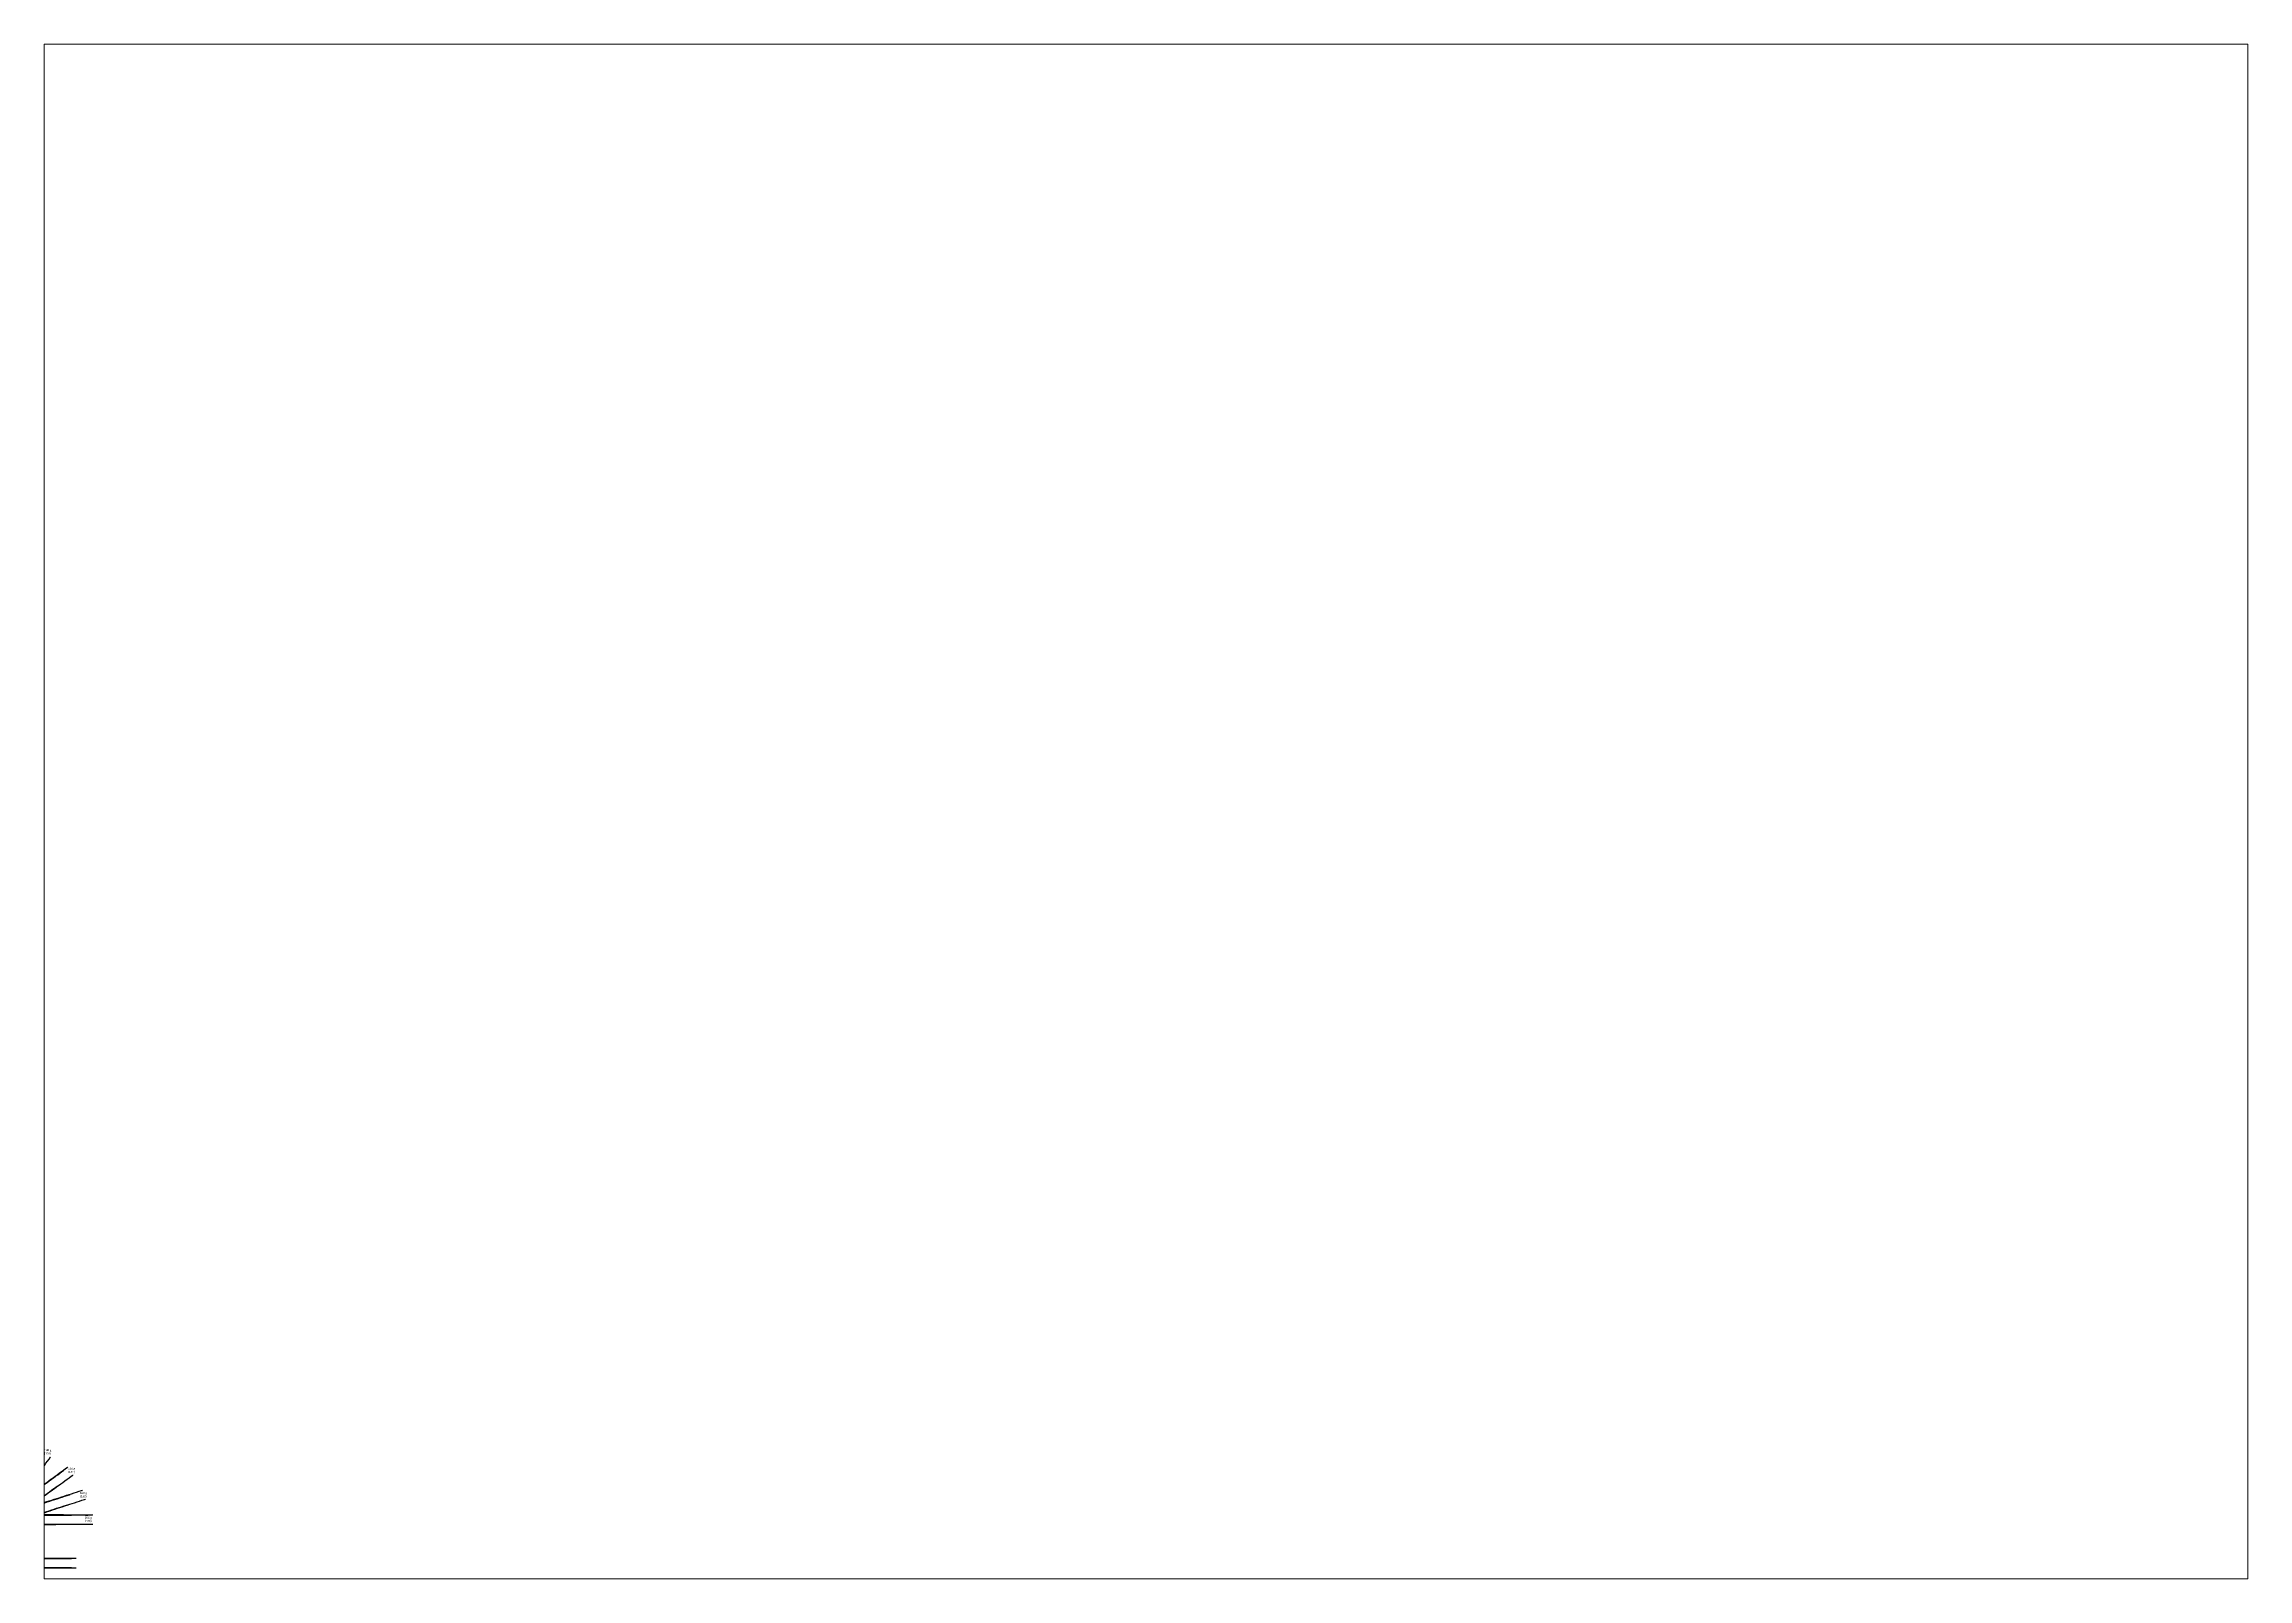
# Paper-space layout 'Layout1' of a CAD drawing. Header units: millimetres. Extents: x 29 to 259, y 20 to 180.
# The model-space entities are those that its viewports show. They can reach past a viewport. Long polylines and large blocks are cut down to what shows.
import ezdxf
from ezdxf import colors
from ezdxf.entities.mleader import LeaderData, LeaderLine
from ezdxf.math import Vec2, Vec3

# ---------------------------------------------------------------- set-up
doc = ezdxf.new("R2010")
doc.units = ezdxf.units.MM
doc.linetypes.add('DASHEDX2', pattern=[1.5, 1, -0.5])
doc.layers.add('Tekst', color=4, linetype='Continuous')
doc.styles.add('BT standard', font='sanss___.ttf')
doc.styles.add('Legend', font='CALIBRI.TTF')
doc.styles.get("Standard").update_dxf_attribs({"font": 'romans'})
doc.dimstyles.new('ISO-25', dxfattribs={"dimtxt": 2.5, "dimasz": 2.5, "dimexe": 1.25, "dimexo": 0.625, "dimtad": 1, "dimtxsty": 'Standard', "dimcen": 2.5, "dimadec": 0, "dimazin": 0, "dimtfac": 1, "dimtmove": 0, "dimatfit": 3, "dimfxl": 1, "dimarcsym": 0})

# ---------------------------------------------------------------- blocks, each defined once
blk = doc.blocks.new('*U2930')
at = {"color": 1, "linetype": 'Continuous', "lineweight": 0, "ltscale": 1.524}
blk.add_lwpolyline([(0, 0.925), (-4.8, 0.925), (-4.8, -0.925), (0, -0.925), (0, 0.925), (0, 0.925)], close=True, dxfattribs=at)
at = {"color": 2, "linetype": 'Continuous', "ltscale": 1.524, "flags": 128}
for points in [[(-4.043, 0.736148), (-4.043, 0.842852), (-3.94696, 0.875), (-3.45304, 0.875), (-3.357, 0.842852), (-3.357, 0.736148), (-3.45304, 0.704), (-3.94696, 0.704)], [(-4.043, -0.842852), (-4.043, -0.736148), (-3.94696, -0.704), (-3.45304, -0.704), (-3.357, -0.736148), (-3.357, -0.842852), (-3.45304, -0.875), (-3.94696, -0.875)]]:
    blk.add_lwpolyline(points, close=True, dxfattribs=at)
blk = doc.blocks.new('*U2929')
at = {"color": 2, "linetype": 'Continuous', "ltscale": 1.524, "flags": 128}
for points in [[(-0.343, 0.736148), (-0.343, 0.842852), (-0.24696, 0.875), (0.24696, 0.875), (0.343, 0.842852), (0.343, 0.736148), (0.24696, 0.704), (-0.24696, 0.704)], [(-0.343, -0.842852), (-0.343, -0.736148), (-0.24696, -0.704), (0.24696, -0.704), (0.343, -0.736148), (0.343, -0.842852), (0.24696, -0.875), (-0.24696, -0.875)]]:
    blk.add_lwpolyline(points, close=True, dxfattribs=at)
at = {"rotation": 180}
blk.add_blockref('*U2930', (-0.95, 0), dxfattribs=at)
blk = doc.blocks.new('*U2931')
at = {"color": 2, "lineweight": 0}
blk.add_circle((0, 0), 0.0127, dxfattribs=at)
blk = doc.blocks.new('*U2932')
at = {"color": 2, "lineweight": 0}
blk.add_circle((0, 0), 0.0127, dxfattribs=at)
blk = doc.blocks.new('*U2933')
at = {"color": 1, "lineweight": 0}
blk.add_circle((0, 0), 0.0127, dxfattribs=at)
blk = doc.blocks.new('*U2934')
at = {"color": 1, "lineweight": 0}
blk.add_circle((0, 0), 0.0127, dxfattribs=at)
blk = doc.blocks.new('*U2935')
at = {"color": 2, "lineweight": 0}
blk.add_circle((0, 0), 0.0127, dxfattribs=at)
blk = doc.blocks.new('*U2936')
at = {"color": 2, "lineweight": 0}
blk.add_circle((0, 0), 0.0127, dxfattribs=at)
blk = doc.blocks.new('*U2937')
at = {"color": 1, "lineweight": 0}
blk.add_circle((0, 0), 0.0127, dxfattribs=at)
blk = doc.blocks.new('*U2938')
at = {"color": 1, "lineweight": 0}
blk.add_circle((0, 0), 0.0127, dxfattribs=at)
blk = doc.blocks.new('*U2939')
at = {"color": 2, "lineweight": 0}
blk.add_circle((0, 0), 0.0127, dxfattribs=at)
blk = doc.blocks.new('*U2940')
at = {"color": 2, "lineweight": 0}
blk.add_circle((0, 0), 0.0127, dxfattribs=at)
blk = doc.blocks.new('*U2941')
at = {"color": 1, "lineweight": 0}
blk.add_circle((0, 0), 0.0127, dxfattribs=at)
blk = doc.blocks.new('*U2942')
at = {"color": 1, "lineweight": 0}
blk.add_circle((0, 0), 0.0127, dxfattribs=at)
blk = doc.blocks.new('*U2943')
at = {"color": 2, "lineweight": 0}
blk.add_circle((0, 0), 0.0127, dxfattribs=at)
blk = doc.blocks.new('*U2944')
at = {"color": 2, "lineweight": 0}
blk.add_circle((0, 0), 0.0127, dxfattribs=at)
blk = doc.blocks.new('*U2945')
at = {"color": 2, "lineweight": 0}
blk.add_circle((0, 0), 0.0127, dxfattribs=at)
blk = doc.blocks.new('*U2946')
at = {"color": 1, "lineweight": 0}
blk.add_circle((0, 0), 0.0127, dxfattribs=at)
blk = doc.blocks.new('*U2947')
at = {"color": 1, "lineweight": 0}
blk.add_circle((0, 0), 0.0127, dxfattribs=at)
blk = doc.blocks.new('*U2948')
at = {"color": 2, "lineweight": 0}
blk.add_circle((0, 0), 0.0127, dxfattribs=at)
blk = doc.blocks.new('*U2949')
at = {"color": 2, "lineweight": 0}
blk.add_circle((0, 0), 0.0127, dxfattribs=at)
blk = doc.blocks.new('*U2950')
at = {"color": 1, "lineweight": 0}
blk.add_circle((0, 0), 0.0127, dxfattribs=at)
blk = doc.blocks.new('*U2951')
at = {"color": 1, "lineweight": 0}
blk.add_circle((0, 0), 0.0127, dxfattribs=at)
blk = doc.blocks.new('*U2952')
at = {"color": 2, "lineweight": 0}
blk.add_circle((0, 0), 0.0127, dxfattribs=at)
blk = doc.blocks.new('*U2953')
at = {"color": 2, "lineweight": 0}
blk.add_circle((0, 0), 0.0127, dxfattribs=at)
blk = doc.blocks.new('*U2954')
at = {"color": 2, "lineweight": 0}
blk.add_circle((0, 0), 0.0127, dxfattribs=at)
blk = doc.blocks.new('*U2955')
at = {"color": 2, "lineweight": 0}
blk.add_circle((0, 0), 0.0127, dxfattribs=at)
blk = doc.blocks.new('*U2956')
at = {"color": 1, "lineweight": 0}
blk.add_circle((0, 0), 0.0127, dxfattribs=at)
blk = doc.blocks.new('*U2957')
at = {"color": 1, "lineweight": 0}
blk.add_circle((0, 0), 0.0127, dxfattribs=at)
blk = doc.blocks.new('*U2958')
at = {"color": 2, "lineweight": 0}
blk.add_circle((0, 0), 0.0127, dxfattribs=at)
blk = doc.blocks.new('*U2959')
at = {"color": 2, "lineweight": 0}
blk.add_circle((0, 0), 0.0127, dxfattribs=at)
blk = doc.blocks.new('*U2960')
at = {"color": 1, "lineweight": 0}
blk.add_circle((0, 0), 0.0127, dxfattribs=at)
blk = doc.blocks.new('*U2961')
at = {"color": 1, "lineweight": 0}
blk.add_circle((0, 0), 0.0127, dxfattribs=at)
blk = doc.blocks.new('*U2962')
at = {"color": 2, "lineweight": 0}
blk.add_circle((0, 0), 0.0127, dxfattribs=at)
blk = doc.blocks.new('*U2963')
at = {"color": 2, "lineweight": 0}
blk.add_circle((0, 0), 0.0127, dxfattribs=at)
blk = doc.blocks.new('*U2964')
at = {"color": 1, "lineweight": 0}
blk.add_circle((0, 0), 0.0127, dxfattribs=at)
blk = doc.blocks.new('*U2965')
at = {"color": 1, "lineweight": 0}
blk.add_circle((0, 0), 0.0127, dxfattribs=at)
blk = doc.blocks.new('*U2966')
at = {"color": 2, "lineweight": 0}
blk.add_circle((0, 0), 0.0127, dxfattribs=at)
blk = doc.blocks.new('*U2967')
at = {"color": 2, "lineweight": 0}
blk.add_circle((0, 0), 0.0127, dxfattribs=at)
blk = doc.blocks.new('*U2968')
at = {"color": 2, "lineweight": 0}
blk.add_circle((0, 0), 0.0127, dxfattribs=at)
blk = doc.blocks.new('*U2969')
at = {"color": 2, "lineweight": 0}
blk.add_circle((0, 0), 0.0127, dxfattribs=at)
blk = doc.blocks.new('*U2970')
at = {"color": 1, "lineweight": 0}
blk.add_circle((0, 0), 0.0127, dxfattribs=at)
blk = doc.blocks.new('*U2971')
at = {"color": 1, "lineweight": 0}
blk.add_circle((0, 0), 0.0127, dxfattribs=at)
blk = doc.blocks.new('*D2292')
at = {"color": 0, "lineweight": -2, "transparency": 16777216}
for p, q in [((-3.92, 0.55), (-3.92, -0.09)), ((-3.72, 0.01), (-1.37, 0.01)), ((-1.17, 0.6), (-1.17, -0.09))]:
    blk.add_line(p, q, dxfattribs=at)
at = {"color": 0, "transparency": 16777216}
for points in [[(-3.72, 0.05), (-3.72, -0.02), (-3.92, 0.01)], [(-1.37, 0.05), (-1.37, -0.02), (-1.17, 0.01)]]:
    blk.add_solid(points, dxfattribs=at)
at = {"layer": 'Defpoints', "color": 0, "transparency": 16777216}
for p in [(-3.92, 0.75), (-1.17, 0.8), (-1.17, 0.01)]:
    blk.add_point(p, dxfattribs=at)
at = {"color": 0, "transparency": 16777216, "insert": (-2.55, 0.26), "char_height": 0.25, "attachment_point": 5}
blk.add_mtext('2,75', dxfattribs=at)
blk = doc.blocks.new('*D2288')
at = {"color": 0, "lineweight": -2, "transparency": 16777216}
for p, q in [((-4.87, 0.55), (-4.87, -0.83)), ((-0.07, 0.55), (-0.07, -0.83)), ((-4.67, -0.73), (-0.27, -0.73))]:
    blk.add_line(p, q, dxfattribs=at)
at = {"color": 0, "transparency": 16777216}
for points in [[(-4.67, -0.69), (-4.67, -0.76), (-4.87, -0.73)], [(-0.27, -0.69), (-0.27, -0.76), (-0.07, -0.73)]]:
    blk.add_solid(points, dxfattribs=at)
at = {"layer": 'Defpoints', "color": 0, "transparency": 16777216}
for p in [(-4.87, 0.75), (-0.07, 0.75), (-0.07, -0.73)]:
    blk.add_point(p, dxfattribs=at)
at = {"color": 0, "transparency": 16777216, "insert": (-2.47, -0.48), "char_height": 0.25, "attachment_point": 5}
blk.add_mtext('4,8', dxfattribs=at)
blk = doc.blocks.new('*D2289')
at = {"color": 0, "lineweight": -2, "transparency": 16777216}
for p, q in [((-4.87, 0.21), (-4.87, 0.11)), ((-4.67, 0.01), (-4.12, 0.01)), ((-3.92, 0.6), (-3.92, -0.09))]:
    blk.add_line(p, q, dxfattribs=at)
at = {"color": 0, "transparency": 16777216}
for points in [[(-4.67, 0.05), (-4.67, -0.02), (-4.87, 0.01)], [(-4.12, 0.05), (-4.12, -0.02), (-3.92, 0.01)]]:
    blk.add_solid(points, dxfattribs=at)
at = {"layer": 'Defpoints', "color": 0, "transparency": 16777216}
for p in [(-4.87, 0.01), (-3.92, 0.8), (-3.92, 0.01)]:
    blk.add_point(p, dxfattribs=at)
at = {"color": 0, "transparency": 16777216, "insert": (-4.4, 0.26), "char_height": 0.25, "attachment_point": 5}
blk.add_mtext('0,95', dxfattribs=at)
blk = doc.blocks.new('*D2290')
at = {"color": 0, "lineweight": -2, "transparency": 16777216}
for p, q in [((-5.07, 2.6), (-5.52, 2.6)), ((-5.07, 0.75), (-5.52, 0.75)), ((-5.42, 2.4), (-5.42, 0.95))]:
    blk.add_line(p, q, dxfattribs=at)
at = {"color": 0, "transparency": 16777216}
for points in [[(-5.45, 2.4), (-5.38, 2.4), (-5.42, 2.6)], [(-5.45, 0.95), (-5.38, 0.95), (-5.42, 0.75)]]:
    blk.add_solid(points, dxfattribs=at)
at = {"layer": 'Defpoints', "color": 0, "transparency": 16777216}
for p in [(-5.42, 0.75), (-4.87, 2.6), (-4.87, 0.75)]:
    blk.add_point(p, dxfattribs=at)
at = {"color": 0, "transparency": 16777216, "insert": (-5.67, 1.68), "char_height": 0.25, "attachment_point": 5, "rotation": 90}
blk.add_mtext('1,85', dxfattribs=at)
blk = doc.blocks.new('*D2291')
at = {"color": 0, "lineweight": -2, "transparency": 16777216}
for p, q in [((-1.17, 0.21), (-1.17, 0.11)), ((-0.97, 0.01), (-0.27, 0.01)), ((-0.07, 0.65), (-0.07, -0.09))]:
    blk.add_line(p, q, dxfattribs=at)
at = {"color": 0, "transparency": 16777216}
for points in [[(-0.97, 0.05), (-0.97, -0.02), (-1.17, 0.01)], [(-0.27, 0.05), (-0.27, -0.02), (-0.07, 0.01)]]:
    blk.add_solid(points, dxfattribs=at)
at = {"layer": 'Defpoints', "color": 0, "transparency": 16777216}
for p in [(-1.17, 0.01), (-0.07, 0.85), (-0.07, 0.01)]:
    blk.add_point(p, dxfattribs=at)
at = {"color": 0, "transparency": 16777216, "insert": (-0.62, 0.26), "char_height": 0.25, "attachment_point": 5}
blk.add_mtext('1,1', dxfattribs=at)
blk = doc.blocks.new('bil')
at = {"color": 0}
for p, q in [((-2.741, 4.517), (-3.503, 4.085)), ((-2.698, 4.499), (-3.406, 4.061)), ((-2.69, 4.432), (-3.063, 4.201)), ((-2.731, 4.528), (-2.731, 4.518)), ((-2.698, 4.541), (-2.72, 4.541)), ((-2.622, 4.568), (-2.698, 4.541)), ((-2.672, 4.531), (-2.698, 4.541)), ((-2.611, 4.552), (-2.672, 4.531)), ((-2.223, 4.036), (-2.11, 4.51)), ((-2.149, 3.929), (-2.016, 4.554)), ((-2.037, 4.042), (-1.966, 4.5)), ((-1.436, 4.51), (-1.935, 4.525)), ((-1.3, 4.452), (-0.981, 4.144)), ((-1.215, 4.499), (-0.727, 4.116)), ((-0.913, 4.491), (-1.206, 4.52)), ((-0.913, 4.491), (-0.929, 4.534)), ((-4.372, 3.475), (-4.85, 3.492)), ((-4.324, 3.57), (-4.835, 3.577)), ((-4.807, 3.648), (-4.759, 3.763)), ((-4.751, 3.626), (-4.807, 3.648)), ((-4.759, 3.763), (-4.735, 3.793)), ((-4.711, 3.779), (-4.751, 3.626)), ((-4.751, 3.626), (-4.286, 3.62)), ((-4.735, 3.793), (-4.711, 3.779)), ((-4.642, 3.286), (-4.675, 3.318)), ((-4.675, 3.318), (-4.51, 3.291)), ((-4.612, 3.278), (-4.642, 3.286)), ((-4.536, 3.272), (-4.612, 3.278)), ((-4.397, 3.267), (-4.536, 3.272)), ((-3.84, 3.712), (-4.092, 3.712)), ((-3.556, 3.553), (-3.594, 3.609)), ((-3.415, 3.63), (-3.585, 3.628)), ((-3.399, 4.172), (-3.565, 4.097)), ((-3.462, 4.045), (-3.565, 4.097)), ((-3.409, 3.549), (-3.546, 3.548)), ((-3.473, 4.07), (-3.544, 4.107)), ((-3.362, 3.252), (-3.525, 3.24)), ((-3.373, 3.339), (-3.483, 3.339)), ((-2.266, 3.884), (-3.428, 3.842)), ((-2.793, 3.64), (-3.415, 3.63)), ((-2.793, 3.56), (-3.409, 3.549)), ((-3.296, 4.203), (-3.399, 4.172)), ((-3.373, 3.339), (-2.827, 3.343)), ((-3.373, 3.339), (-3.362, 3.252)), ((-1.181, 3.263), (-3.362, 3.252)), ((-3.278, 4.036), (-3.224, 4.09)), ((-2.929, 3.979), (-3.239, 3.97)), ((-3.063, 4.201), (-3.224, 4.09)), ((-3.127, 4.122), (-3.224, 4.09)), ((-3.2, 3.998), (-3.105, 3.993)), ((-3.082, 4.115), (-3.127, 4.122)), ((-3.105, 3.993), (-3.064, 4.008)), ((-3.086, 4.101), (-3.064, 4.173)), ((-3.064, 4.008), (-3.086, 4.101)), ((-3.065, 4.17), (-3.063, 4.201)), ((-2.017, 4.042), (-3.064, 4.008)), ((-1.022, 4.04), (-2.929, 3.979)), ((-1.298, 3.348), (-2.827, 3.343)), ((-1.279, 3.669), (-2.793, 3.64)), ((-1.466, 3.584), (-2.793, 3.56)), ((-2.226, 3.943), (-2.373, 3.937)), ((-2.229, 3.861), (-2.362, 3.855)), ((-0.132, 3.946), (-2.266, 3.884)), ((-1.147, 4.067), (-2.017, 4.042)), ((-1.466, 3.584), (-0.972, 3.593)), ((-0.039, 3.68), (-1.279, 3.669)), ((-1.057, 3.981), (-1.205, 3.976)), ((-1.062, 3.9), (-1.195, 3.895)), ((-1.147, 4.067), (-1.127, 4.284)), ((-0.926, 3.582), (-0.968, 3.592)), ((-0.926, 3.582), (-0.486, 3.59)), ((-0.859, 3.986), (-0.875, 3.854)), ((-0.824, 4.058), (-0.824, 3.967)), ((-0.666, 4.07), (-0.812, 4.07)), ((-0.812, 3.954), (-0.666, 3.954)), ((-0.215, 4.096), (-0.667, 4.096)), ((-0.654, 3.967), (-0.654, 4.058)), ((-0.317, 3.289), (-0.205, 3.289)), ((-0.047, 4.026), (-0.159, 4.026)), ((-0.129, 3.816), (-0.129, 3.907)), ((-0.011, 3.816), (-0.129, 3.816)), ((-0.08, 3.913), (-0.08, 4.026)), ((-0.023, 3.913), (-0.08, 3.913)), ((-0.026, 3.941), (-0.06, 4.079)), ((0.004, 3.691), (-0.039, 3.68)), ((0.004, 3.691), (-0.026, 3.941)), ((0.04, 3.666), (0.004, 3.691)), ((0.052, 3.554), (0.064, 3.601))]:
    blk.add_line(p, q, dxfattribs=at)
for p, q in [((-4.874, 2.601), (-4.874, 0.751)), ((-4.267, 2.501), (-4.267, 2.43)), ((-4.267, 0.851), (-4.267, 0.922)), ((-3.631, 2.551), (-4.217, 2.551)), ((-4.217, 2.38), (-3.631, 2.38)), ((-4.217, 0.972), (-3.631, 0.972)), ((-3.631, 0.801), (-4.217, 0.801)), ((-3.924, 2.38), (-3.924, 0.972)), ((-3.581, 2.43), (-3.581, 2.501)), ((-3.581, 0.922), (-3.581, 0.851)), ((-1.517, 2.501), (-1.517, 2.43)), ((-1.517, 0.851), (-1.517, 0.922)), ((-0.881, 2.551), (-1.467, 2.551)), ((-1.467, 2.38), (-0.881, 2.38)), ((-1.467, 0.972), (-0.881, 0.972)), ((-0.881, 0.801), (-1.467, 0.801)), ((-1.174, 2.38), (-1.174, 0.972)), ((-0.831, 2.43), (-0.831, 2.501)), ((-0.831, 0.922), (-0.831, 0.851)), ((-0.074, 2.601), (-0.074, 0.751))]:
    blk.add_line(p, q)
blk.add_lwpolyline([(-4.874, 2.601), (-0.074, 2.601), (-0.074, 0.751), (-4.874, 0.751)], close=True)
at = {"color": 0, "lineweight": 0}
for centre, radius in [((-3.976, 3.308), 0.327), ((-3.976, 3.308), 0.19), ((-3.976, 3.308), 0.169), ((-3.975, 3.308), 0.06), ((-0.705, 3.308), 0.19), ((-0.705, 3.308), 0.169), ((-0.705, 3.308), 0.06)]:
    blk.add_circle(centre, radius, dxfattribs=at)
at = {"color": 0}
for centre, radius, start, end in [((0.112, -0.48), 5.693, 119.98236, 127.43228), ((-2.731, 4.481), 0.0378, 28.64529, 105.40898), ((-2.385, 3.779), 0.758, 93.29487, 117.32055), ((-2.719, 4.528), 0.0121, 92.28884, 179.96058), ((-2.69, 4.518), 0.0212, 246.3842, 35.88472), ((-2.443, 4.048), 0.457, 95.21052, 122.72357), ((-2.618, 4.557), 0.0121, 95.7406, 109.48858), ((-1.919, -2.404), 7.009, 81.10645, 95.7406), ((-2.607, 4.541), 0.0121, 96.10475, 109.48858), ((-1.97, -1.415), 6.002, 89.57725, 96.10475), ((-2.079, 0.798), 3.727, 90.67095, 96.25133), ((-1.87, -3.244), 7.799, 86.74805, 94.10643), ((-2.122, 4.513), 0.0121, 346.68433, 90.67095), ((-1.936, 4.495), 0.0303, 88.50069, 171.79363), ((-1.933, -4.962), 9.549, 83.96529, 89.9565), ((-1.439, 4.315), 0.195, 44.63673, 89.18803), ((-1.436, 4.313), 0.23, 52.8183, 88.09343), ((-3.187, 1.995), 3.134, 43.82212, 52.91887), ((-1.207, 4.508), 0.0121, 84.35607, 231.92912), ((-2.116, 1.552), 3.176, 53.22708, 67.74265), ((-0.756, 4.562), 0.0898, 207.91984, 244.78865), ((-2.094, 1.274), 3.46, 56.11005, 67.93518), ((-4.759, 3.563), 0.116, 153.20716, 217.82016), ((-4.827, 3.726), 0.149, 252.08475, 266.93298), ((-4.735, 3.463), 0.198, 111.47406, 130.01263), ((-4.616, 3.553), 0.243, 194.63859, 255.83469), ((-4.671, 3.774), 0.0673, 114.37747, 163.20698), ((-2.87, -1.493), 5.633, 97.09134, 108.94691), ((-2.585, -16.851), 20.71, 92.33213, 95.76623), ((-2.527, -4.335), 8.42, 96.86625, 104.53683), ((-3.946, 3.318), 0.454, 133.27739, 186.44456), ((-4.086, 3.448), 0.264, 91.3292, 130.35037), ((-4.04, 3.236), 0.516, 0.4732, 67.19258), ((-3.584, 3.616), 0.0121, 90.8611, 214.33414), ((-3.546, 3.56), 0.0121, 214.33414, 270.57927), ((-3.4, 4.352), 0.291, 255.55408, 268.82722), ((-3.444, 4.088), 0.0468, 246.94311, 324.21968), ((-2.682, 3.731), 0.735, 155.0138, 182.55688), ((-1.856, 3.704), 1.56, 180.22024, 193.51657), ((-3.249, 4.008), 0.0396, 135.96285, 284.18073), ((-3.195, 4.048), 0.0505, 125.11475, 263.74809), ((-2.355, 3.898), 0.0433, 115.09335, 259.60651), ((-2.243, 3.902), 0.0439, 288.47758, 68.09691), ((-0.795, 3.616), 1.389, 166.94596, 191.22434), ((-1.292, 3.411), 0.0634, 264.65567, 339.60921), ((-0.51, 3.007), 0.817, 125.63925, 152.18324), ((-1.187, 3.937), 0.0433, 115.09335, 259.60651), ((-0.713, 3.151), 0.481, 116.25712, 166.48747), ((-1.068, 3.941), 0.0413, 278.91376, 74.40852), ((-0.705, 3.308), 0.327, 122.8221, 59.21056), ((-1.023, 4.1), 0.0605, 271.64235, 45.99442), ((-1.159, 3.902), 0.289, 306.77942, 350.32056), ((-0.972, 3.581), 0.0121, 71.20257, 90.9927), ((-1.09, 4.002), 0.232, 355.85326, 44.7295), ((-0.812, 4.058), 0.0121, 90, 180), ((-0.812, 3.967), 0.0121, 180, 270), ((-0.667, 4.193), 0.0968, 231.92912, 270), ((-0.666, 4.058), 0.0121, 0, 90), ((-0.666, 3.967), 0.0121, 270, 0), ((-0.577, 3.341), 0.266, 348.89441, 69.9142), ((-0.383, 3.905), 0.254, 0.48714, 48.51949), ((-0.222, 3.532), 0.244, 274.14818, 348.54218), ((-0.093, 4.243), 0.121, 233.59408, 258.06781), ((-0.122, 4.061), 0.0643, 15.84862, 86.4255), ((-0.034, 3.554), 0.0862, 305.90528, 0.35444), ((0.006, 3.616), 0.0605, 345.39937, 55.8037)]:
    blk.add_arc(centre, radius, start, end, dxfattribs=at)
for centre, start, end in [((-4.217, 2.501), 90, 180), ((-4.217, 2.43), 180, 270), ((-4.217, 0.922), 90, 180), ((-4.217, 0.851), 180, 270), ((-3.631, 2.501), 0, 90), ((-3.631, 2.43), 270, 360), ((-3.631, 0.922), 0, 90), ((-3.631, 0.851), 270, 0), ((-1.467, 2.501), 90, 180), ((-1.467, 2.43), 180, 270), ((-1.467, 0.922), 90, 180), ((-1.467, 0.851), 180, 270), ((-0.881, 2.501), 0, 90), ((-0.881, 2.43), 270, 360), ((-0.881, 0.922), 0, 90), ((-0.881, 0.851), 270, 0)]:
    blk.add_arc(centre, 0.05, start, end)
dim = blk.add_linear_dim(base=(-5.418, 0.751), p1=(-4.874, 2.601), p2=(-4.874, 0.751), angle=270, dimstyle='ISO-25', override={"dimtxt": 0.25, "dimasz": 0.2, "dimexe": 0.1, "dimexo": 0.2, "dimgap": 0.1})
dim.commit()
dim.dimension.update_dxf_attribs({"geometry": '*D2290', "text_midpoint": (-5.667, 1.676)})
dim = blk.add_linear_dim(base=(-3.924, 0.012), p1=(-4.874, 0.012), p2=(-3.924, 0.801), dimstyle='ISO-25', override={"dimtxt": 0.25, "dimasz": 0.2, "dimexe": 0.1, "dimexo": 0.2, "dimgap": 0.1})
dim.commit()
dim.dimension.update_dxf_attribs({"geometry": '*D2289', "text_midpoint": (-4.399, 0.012), "dimtype": 160})
for base, p1, p2, picture, middle in [((-0.074, -0.726), (-4.874, 0.751), (-0.074, 0.751), '*D2288', (-2.474, -0.477)), ((-1.174, 0.012), (-3.924, 0.751), (-1.174, 0.801), '*D2292', (-2.549, 0.261)), ((-0.074, 0.012), (-1.174, 0.012), (-0.074, 0.851), '*D2291', (-0.624, 0.261))]:
    dim = blk.add_linear_dim(base=base, p1=p1, p2=p2, dimstyle='ISO-25', override={"dimtxt": 0.25, "dimasz": 0.2, "dimexe": 0.1, "dimexo": 0.2, "dimgap": 0.1})
    dim.commit()
    dim.dimension.update_dxf_attribs({"geometry": picture, "text_midpoint": middle})
blk = doc.blocks.new('signatur')
at = {"color": 1, "linetype": 'Continuous', "ltscale": 1.524, "flags": 128}
for points in [[(875.57, 75.73), (875.57, 76.11), (875.58, 76.62), (875.58, 77.13), (875.58, 77.64), (875.58, 78.15), (875.58, 78.66), (875.58, 79.17), (875.58, 79.68), (875.59, 79.72)], [(878.26, 75.73), (878.24, 76.15), (878.23, 76.66), (878.21, 77.17), (878.2, 77.67), (878.19, 78.18), (878.17, 78.68), (878.16, 79.19), (878.16, 79.7), (878.16, 79.72)]]:
    blk.add_lwpolyline(points, dxfattribs=at)
at = {"color": 2, "linetype": 'DASHEDX2', "ltscale": 1.524, "flags": 128}
for points in [[(875.77, 75.73), (875.77, 75.73), (875.77, 76.24), (875.77, 76.75), (875.77, 77.26), (875.77, 77.77), (875.77, 78.28), (875.77, 78.78), (875.77, 79.29), (875.77, 79.72)], [(877.97, 75.73), (877.97, 75.73), (877.97, 76.24), (877.97, 76.75), (877.97, 77.26), (877.97, 77.77), (877.97, 78.28), (877.97, 78.78), (877.97, 79.29), (877.97, 79.72)]]:
    blk.add_lwpolyline(points, dxfattribs=at)
at = {"layer": 'Tekst', "insert": (876.39, 80.96), "char_height": 0.4, "attachment_point": 1, "style": 'Legend'}
blk.add_mtext_dynamic_manual_height_columns('100 g \\P(90)', width=2.4215, gutter_width=12.5, heights=[0], dxfattribs=at)
ml = blk.add_multileader_mtext('Standard')
ml.set_content('', color=256)
ml.set_leader_properties(lineweight=9)
ml.build(insert=Vec2(0, 0))
ml.multileader.update_dxf_attribs({"text_right_attachment_type": 6, "dogleg_length": 0.1, "arrow_head_size": 0.4})
ctx = ml.context
ctx.base_point, ctx.char_height, ctx.arrow_head_size, ctx.landing_gap_size, ctx.plane_origin = Vec3(874.05, 79.09), 0.6, 0.4, 0.09, Vec3(875.58, 78.79)
ctx.right_attachment, ctx.text_align_type = 6, 2
notes = []
notes.append((ctx, [(0, (1, 1, 0), (874.33, 78.79), (-1, 0), 0.1, [(0, [(875.58, 78.79)], 0, [])])]))
ctx.mtext.insert, ctx.mtext.alignment, ctx.mtext.flow_direction = Vec3(874.14, 79.39), 3, 5
ml = blk.add_multileader_mtext('Standard')
ml.set_content('Arealbehov', color=256, style='BT standard')
ml.set_leader_properties(lineweight=9)
ml.build(insert=Vec2(0, 0))
ml.multileader.update_dxf_attribs({"text_right_attachment_type": 6, "dogleg_length": 0.1, "arrow_head_size": 0.4})
ctx = ml.context
ctx.base_point, ctx.char_height, ctx.arrow_head_size, ctx.landing_gap_size, ctx.plane_origin = Vec3(879.58, 78.78), 0.4, 0.4, 0.09, Vec3(878.12, 78.78)
ctx.right_attachment = 6
notes.append((ctx, [(0, (1, 1, 0), (879.53, 78.78), (1, 0), 0.0548, [(0, [(878.17, 78.79)], 0, [])])]))
ctx.mtext.insert, ctx.mtext.flow_direction = Vec3(879.67, 78.99), 5
ml = blk.add_multileader_mtext('Standard')
ml.set_content('', color=256)
ml.set_leader_properties(lineweight=9)
ml.build(insert=Vec2(0, 0))
ml.multileader.update_dxf_attribs({"text_right_attachment_type": 6, "dogleg_length": 0.1, "arrow_head_size": 0.4})
ctx = ml.context
ctx.base_point, ctx.char_height, ctx.arrow_head_size, ctx.landing_gap_size, ctx.plane_origin = Vec3(874.24, 77.43), 0.6, 0.4, 0.09, Vec3(875.77, 77.13)
ctx.right_attachment, ctx.text_align_type = 6, 2
notes.append((ctx, [(0, (1, 1, 0), (874.52, 77.13), (-1, 0), 0.1, [(0, [(875.77, 77.13)], 0, [])])]))
ctx.mtext.insert, ctx.mtext.alignment, ctx.mtext.flow_direction = Vec3(874.33, 77.73), 3, 5
ml = blk.add_multileader_mtext('Standard')
ml.set_content('Sporareal', color=256, style='BT standard')
ml.set_leader_properties(lineweight=9)
ml.build(insert=Vec2(0, 0))
ml.multileader.update_dxf_attribs({"text_right_attachment_type": 6, "dogleg_length": 0.1, "arrow_head_size": 0.4})
ctx = ml.context
ctx.base_point, ctx.char_height, ctx.arrow_head_size, ctx.landing_gap_size, ctx.plane_origin = Vec3(879.43, 77.13), 0.4, 0.4, 0.09, Vec3(877.93, 77.13)
ctx.right_attachment = 6
notes.append((ctx, [(0, (1, 1, 0), (879.33, 77.13), (1, 0), 0.1, [(0, [(877.97, 77.13)], 0, [])])]))
ctx.mtext.insert, ctx.mtext.flow_direction = Vec3(879.52, 77.39), 5
for ctx, leaders in notes:
    for number, flags, end, landing, length, lines in leaders:
        leader = LeaderData()
        leader.index, (leader.has_last_leader_line, leader.has_dogleg_vector, leader.attachment_direction) = number, flags
        leader.last_leader_point, leader.dogleg_vector, leader.dogleg_length = Vec3(end), Vec3(landing), length
        for number, points, colour, breaks in lines:
            line = LeaderLine()
            line.index, line.vertices, line.color, line.breaks = number, Vec3.list(points), colors.encode_raw_color(colour), breaks
            leader.lines.append(line)
        ctx.leaders.append(leader)
blk = doc.blocks.new('PV B')
at = {"color": 1, "linetype": 'Continuous', "ltscale": 1.524, "flags": 128}
for points in [[(-18.34, 17.14), (-18.34, 17.24), (-18.33, 17.75), (-18.33, 18.26), (-18.33, 18.77), (-18.33, 19.28), (-18.33, 19.79), (-18.33, 20.29), (-18.33, 20.8), (-18.33, 21.31), (-18.33, 21.82), (-18.33, 22.33), (-18.33, 22.84), (-18.33, 23.35), (-18.33, 23.86), (-18.33, 24.36), (-18.33, 24.87), (-18.33, 25.38), (-18.33, 25.89), (-18.33, 26.4), (-18.33, 26.7)], [(-16.47, 17.16), (-16.47, 17.26), (-16.47, 17.76), (-16.47, 18.27), (-16.47, 18.78), (-16.47, 19.29), (-16.47, 19.79), (-16.47, 20.3), (-16.47, 20.81), (-16.47, 21.32), (-16.47, 21.83), (-16.47, 22.33), (-16.47, 22.84), (-16.47, 23.35), (-16.47, 23.86), (-16.47, 24.37), (-16.47, 24.87), (-16.47, 25.38), (-16.47, 25.89), (-16.48, 26.4), (-16.48, 26.7)], [(-24.35, 14.5), (-24.47, 14.67), (-24.77, 15.08), (-25.07, 15.49), (-25.37, 15.9), (-25.67, 16.31), (-25.97, 16.72), (-26.27, 17.13), (-26.57, 17.54), (-26.87, 17.95), (-27.16, 18.37), (-27.46, 18.78), (-27.76, 19.19), (-28.06, 19.6), (-28.36, 20.01), (-28.66, 20.42), (-28.96, 20.83), (-29.26, 21.25), (-29.56, 21.66), (-29.86, 22.07), (-29.98, 22.23)], [(-22.27, 16.05), (-22.36, 16.34), (-22.52, 16.83), (-22.67, 17.31), (-22.83, 17.8), (-22.99, 18.28), (-23.15, 18.77), (-23.3, 19.25), (-23.46, 19.74), (-23.62, 20.23), (-23.78, 20.71), (-23.93, 21.2), (-24.09, 21.68), (-24.25, 22.17), (-24.41, 22.65), (-24.56, 23.14), (-24.72, 23.62), (-24.88, 24.11), (-25.04, 24.59), (-25.19, 25.08), (-25.23, 25.18)], [(-20.5, 16.64), (-20.59, 16.93), (-20.75, 17.41), (-20.91, 17.89), (-21.07, 18.38), (-21.23, 18.86), (-21.38, 19.35), (-21.54, 19.83), (-21.7, 20.32), (-21.86, 20.8), (-22.02, 21.29), (-22.17, 21.77), (-22.33, 22.26), (-22.49, 22.74), (-22.65, 23.23), (-22.8, 23.71), (-22.96, 24.2), (-23.12, 24.68), (-23.28, 25.17), (-23.43, 25.65), (-23.47, 25.75)], [(-14.84, 16.49), (-14.68, 16.98), (-14.52, 17.47), (-14.36, 17.95), (-14.2, 18.44), (-14.04, 18.92), (-13.88, 19.41), (-13.72, 19.89), (-13.56, 20.38), (-13.4, 20.87), (-13.25, 21.35), (-13.09, 21.83), (-12.93, 22.32), (-12.77, 22.8), (-12.61, 23.29), (-12.46, 23.77), (-12.3, 24.26), (-12.14, 24.74), (-11.98, 25.23), (-11.86, 25.62)], [(-13.03, 15.95), (-12.88, 16.43), (-12.73, 16.91), (-12.57, 17.4), (-12.42, 17.88), (-12.26, 18.36), (-12.1, 18.85), (-11.95, 19.33), (-11.79, 19.81), (-11.64, 20.3), (-11.48, 20.78), (-11.32, 21.27), (-11.16, 21.75), (-11.01, 22.24), (-10.85, 22.72), (-10.69, 23.2), (-10.54, 23.69), (-10.38, 24.17), (-10.22, 24.66), (-10.1, 25.05)], [(-12.25, 15.06), (-12, 15.4), (-11.69, 15.81), (-11.39, 16.22), (-11.08, 16.64), (-10.78, 17.05), (-10.47, 17.47), (-10.17, 17.88), (-9.87, 18.29), (-9.56, 18.71), (-9.26, 19.12), (-8.96, 19.53), (-8.66, 19.95), (-8.36, 20.36), (-8.05, 20.77), (-7.75, 21.19), (-7.45, 21.6), (-7.15, 22.01), (-6.85, 22.43), (-6.55, 22.84)], [(-10.65, 14), (-10.41, 14.33), (-10.12, 14.74), (-9.83, 15.15), (-9.53, 15.56), (-9.24, 15.98), (-8.94, 16.39), (-8.64, 16.8), (-8.34, 17.21), (-8.04, 17.62), (-7.75, 18.04), (-7.45, 18.45), (-7.15, 18.86), (-6.85, 19.28), (-6.55, 19.69), (-6.25, 20.1), (-5.95, 20.52), (-5.65, 20.93), (-5.35, 21.34), (-5.05, 21.76)], [(-25.85, 13.4), (-25.97, 13.57), (-26.27, 13.98), (-26.57, 14.39), (-26.87, 14.8), (-27.17, 15.22), (-27.47, 15.63), (-27.76, 16.04), (-28.06, 16.45), (-28.36, 16.86), (-28.66, 17.28), (-28.96, 17.69), (-29.26, 18.1), (-29.56, 18.51), (-29.86, 18.92), (-30.16, 19.33), (-30.46, 19.75), (-30.75, 20.16), (-31.05, 20.57), (-31.35, 20.98), (-31.47, 21.15)], [(-9.58, 14.08), (-9.15, 14.37), (-8.73, 14.67), (-8.31, 14.97), (-7.89, 15.27), (-7.48, 15.57), (-7.06, 15.87), (-6.64, 16.17), (-6.23, 16.46), (-5.81, 16.76), (-5.4, 17.06), (-4.98, 17.36), (-4.57, 17.66), (-4.16, 17.96), (-3.74, 18.26), (-3.33, 18.56), (-2.92, 18.86), (-2.5, 19.16), (-2.09, 19.46), (-1.76, 19.7)], [(-8.36, 12.57), (-7.96, 12.87), (-7.55, 13.17), (-7.15, 13.47), (-6.74, 13.77), (-6.34, 14.07), (-5.93, 14.37), (-5.52, 14.67), (-5.11, 14.96), (-4.7, 15.26), (-4.29, 15.56), (-3.88, 15.86), (-3.47, 16.16), (-3.06, 16.46), (-2.65, 16.76), (-2.23, 17.06), (-1.82, 17.36), (-1.41, 17.66), (-1, 17.96), (-0.67, 18.2)], [(-28.17, 9.37), (-28.26, 9.43), (-28.67, 9.73), (-29.08, 10.03), (-29.49, 10.33), (-29.9, 10.63), (-30.31, 10.93), (-30.73, 11.23), (-31.14, 11.52), (-31.55, 11.82), (-31.96, 12.12), (-32.37, 12.42), (-32.78, 12.72), (-33.19, 13.02), (-33.6, 13.32), (-34.02, 13.62), (-34.43, 13.92), (-34.84, 14.22), (-35.25, 14.51), (-35.66, 14.81), (-35.91, 14.99)], [(-27.09, 10.87), (-27.17, 10.93), (-27.58, 11.23), (-27.99, 11.53), (-28.4, 11.83), (-28.82, 12.13), (-29.23, 12.43), (-29.64, 12.72), (-30.05, 13.02), (-30.46, 13.32), (-30.87, 13.62), (-31.28, 13.92), (-31.69, 14.22), (-32.11, 14.52), (-32.52, 14.82), (-32.93, 15.11), (-33.34, 15.41), (-33.75, 15.71), (-34.16, 16.01), (-34.57, 16.31), (-34.82, 16.49)], [(-9.57, -0.02), (-10.77, -0.04), (-11.97, -0.04), (-13.17, -0.02), (-14.37, -0.02), (-14.37, -0.02), (-15.4, 0.11), (-16.44, 0.5), (-17.39, 1.21), (-18.14, 2.21), (-18.79, 3.23), (-19.41, 4.19), (-20.01, 5.11), (-20.6, 6.01), (-21.2, 6.88), (-21.79, 7.73), (-22.39, 8.58), (-22.98, 9.42), (-23.58, 10.25), (-24.18, 11.08), (-24.78, 11.91), (-25.37, 12.74), (-25.85, 13.4)], [(-9.57, 1.83), (-10.77, 1.83), (-11.97, 1.86), (-13.15, 2.01), (-14.26, 2.44), (-14.26, 2.44), (-14.26, 2.44), (-15.08, 2.99), (-15.76, 3.58), (-16.34, 4.14), (-16.83, 4.66), (-17.35, 5.25), (-17.92, 5.92), (-18.5, 6.64), (-19.09, 7.4), (-19.69, 8.18), (-20.28, 8.97), (-20.88, 9.77), (-21.48, 10.58), (-22.08, 11.39), (-22.68, 12.21), (-23.28, 13.02), (-23.87, 13.84), (-24.35, 14.5)], [(-9.57, -0.02), (-10.77, -0.04), (-11.97, -0.04), (-13.17, -0.02), (-14.37, -0.02), (-14.37, -0.02), (-15.4, 0.11), (-16.44, 0.5), (-17.39, 1.21), (-18.12, 2.24), (-18.56, 3.46), (-18.88, 4.66), (-19.17, 5.79), (-19.46, 6.88), (-19.75, 7.93), (-20.05, 8.95), (-20.35, 9.96), (-20.65, 10.95), (-20.96, 11.94), (-21.27, 12.92), (-21.58, 13.9), (-21.89, 14.88), (-22.2, 15.85), (-22.27, 16.05)], [(-9.57, 1.83), (-10.77, 1.83), (-11.97, 1.86), (-13.15, 2.01), (-14.26, 2.46), (-14.26, 2.46), (-14.26, 2.46), (-14.99, 3.1), (-15.54, 3.81), (-15.97, 4.49), (-16.3, 5.1), (-16.58, 5.66), (-16.88, 6.33), (-17.2, 7.11), (-17.54, 7.95), (-17.87, 8.84), (-18.2, 9.76), (-18.52, 10.69), (-18.84, 11.64), (-19.17, 12.59), (-19.48, 13.55), (-19.8, 14.51), (-20.12, 15.48), (-20.44, 16.44), (-20.5, 16.64)], [(-9.57, -0.02), (-10.77, -0.04), (-11.97, -0.04), (-13.17, -0.02), (-14.37, -0.02), (-14.37, -0.02), (-15.4, 0.11), (-16.44, 0.5), (-17.39, 1.21), (-18.12, 2.24), (-18.56, 3.46), (-18.71, 4.75), (-18.66, 6.02), (-18.59, 7.22), (-18.52, 8.36), (-18.47, 9.45), (-18.43, 10.52), (-18.4, 11.58), (-18.38, 12.62), (-18.36, 13.65), (-18.35, 14.68), (-18.34, 15.7), (-18.34, 16.73), (-18.34, 17.14)], [(-9.57, -0.02), (-10.77, -0.04), (-11.97, -0.04), (-13.17, -0.02), (-14.37, -0.02), (-14.37, -0.02), (-15.4, 0.11), (-16.44, 0.5), (-17.39, 1.21), (-18.12, 2.24), (-18.56, 3.46), (-18.71, 4.75), (-18.59, 6.04), (-18.2, 7.28), (-17.75, 8.43), (-17.33, 9.51), (-16.93, 10.56), (-16.55, 11.57), (-16.19, 12.57), (-15.84, 13.56), (-15.5, 14.54), (-15.17, 15.52), (-14.84, 16.49)], [(-9.57, -0.02), (-10.77, -0.04), (-11.97, -0.04), (-13.17, -0.02), (-14.37, -0.02), (-14.37, -0.02), (-15.4, 0.11), (-16.44, 0.5), (-17.39, 1.21), (-18.12, 2.24), (-18.56, 3.46), (-18.71, 4.75), (-18.59, 6.04), (-18.18, 7.28), (-17.52, 8.4), (-16.73, 9.39), (-15.97, 10.31), (-15.25, 11.19), (-14.56, 12.05), (-13.9, 12.9), (-13.25, 13.73), (-12.62, 14.57), (-12.25, 15.06)], [(-9.57, -0.02), (-10.77, -0.04), (-11.97, -0.04), (-13.17, -0.02), (-14.37, -0.02), (-14.37, -0.02), (-15.4, 0.11), (-16.44, 0.5), (-17.39, 1.21), (-18.12, 2.24), (-18.56, 3.46), (-18.71, 4.75), (-18.59, 6.04), (-18.18, 7.28), (-17.52, 8.4), (-16.63, 9.35), (-15.58, 10.1), (-14.55, 10.76), (-13.57, 11.38), (-12.64, 11.99), (-11.74, 12.59), (-10.87, 13.18), (-10, 13.78), (-9.58, 14.08)], [(-9.57, 1.83), (-10.77, 1.83), (-11.97, 1.86), (-13.15, 2.01), (-14.26, 2.46), (-14.26, 2.46), (-14.26, 2.46), (-14.97, 3.12), (-15.42, 3.89), (-15.7, 4.65), (-15.87, 5.31), (-16, 5.92), (-16.09, 6.53), (-16.18, 7.19), (-16.25, 7.99), (-16.31, 8.87), (-16.36, 9.8), (-16.39, 10.76), (-16.42, 11.73), (-16.43, 12.73), (-16.45, 13.73), (-16.46, 14.73), (-16.46, 15.74), (-16.47, 16.75), (-16.47, 17.16)], [(-9.57, 1.83), (-10.77, 1.83), (-11.97, 1.86), (-13.15, 2.01), (-14.26, 2.46), (-14.26, 2.46), (-14.26, 2.46), (-14.97, 3.12), (-15.39, 3.9), (-15.57, 4.68), (-15.61, 5.37), (-15.59, 5.99), (-15.53, 6.6), (-15.45, 7.21), (-15.34, 7.83), (-15.18, 8.57), (-14.98, 9.39), (-14.75, 10.28), (-14.5, 11.19), (-14.22, 12.13), (-13.94, 13.07), (-13.64, 14.03), (-13.34, 14.99), (-13.03, 15.95)], [(-9.57, 1.83), (-10.77, 1.83), (-11.97, 1.86), (-13.15, 2.01), (-14.26, 2.46), (-14.26, 2.46), (-14.26, 2.46), (-14.97, 3.12), (-15.39, 3.9), (-15.55, 4.69), (-15.5, 5.37), (-15.37, 5.97), (-15.18, 6.56), (-14.96, 7.13), (-14.7, 7.69), (-14.41, 8.24), (-14.08, 8.84), (-13.66, 9.54), (-13.19, 10.29), (-12.67, 11.08), (-12.13, 11.88), (-11.57, 12.69), (-11, 13.51), (-10.65, 14)], [(-8, 12.3), (-7.8, 12.36), (-7.3, 12.51), (-6.8, 12.67), (-6.3, 12.82), (-5.81, 12.97), (-5.32, 13.13), (-4.82, 13.28), (-4.33, 13.44), (-3.84, 13.59), (-3.36, 13.75), (-2.87, 13.9), (-2.38, 14.06), (-1.89, 14.22), (-1.4, 14.37), (-0.92, 14.53), (-0.43, 14.69), (0.06, 14.85), (0.54, 15), (1.03, 15.16), (1.22, 15.22)], [(-7.24, 10.47), (-7.05, 10.53), (-6.58, 10.69), (-6.11, 10.86), (-5.63, 11.02), (-5.15, 11.18), (-4.68, 11.34), (-4.2, 11.5), (-3.72, 11.66), (-3.23, 11.82), (-2.75, 11.97), (-2.27, 12.13), (-1.79, 12.29), (-1.3, 12.45), (-0.82, 12.61), (-0.33, 12.77), (0.15, 12.93), (0.64, 13.08), (1.12, 13.24), (1.6, 13.4), (1.8, 13.47)], [(-9.57, -0.02), (-10.77, -0.04), (-11.97, -0.04), (-13.17, -0.02), (-14.37, -0.02), (-14.37, -0.02), (-15.4, 0.11), (-16.44, 0.5), (-17.4, 1.19), (-18.29, 1.93), (-19.15, 2.62), (-19.99, 3.29), (-20.83, 3.94), (-21.66, 4.57), (-22.49, 5.19), (-23.31, 5.81), (-24.14, 6.42), (-24.96, 7.02), (-25.79, 7.63), (-26.61, 8.23), (-27.43, 8.83), (-28.17, 9.37)], [(-9.57, 1.83), (-10.77, 1.83), (-11.97, 1.86), (-13.15, 2.01), (-14.29, 2.38), (-14.29, 2.38), (-14.29, 2.38), (-15.19, 2.78), (-15.99, 3.21), (-16.7, 3.62), (-17.43, 4.07), (-18.2, 4.57), (-18.99, 5.1), (-19.8, 5.65), (-20.61, 6.22), (-21.43, 6.8), (-22.24, 7.38), (-23.06, 7.97), (-23.88, 8.56), (-24.7, 9.15), (-25.53, 9.74), (-26.35, 10.34), (-27.09, 10.87)], [(-9.57, -0.02), (-10.77, -0.04), (-11.97, -0.04), (-13.17, -0.02), (-14.37, -0.02), (-14.37, -0.02), (-15.4, 0.11), (-16.44, 0.5), (-17.39, 1.21), (-18.12, 2.24), (-18.56, 3.46), (-18.71, 4.75), (-18.59, 6.04), (-18.18, 7.28), (-17.52, 8.4), (-16.63, 9.35), (-15.56, 10.08), (-14.35, 10.56), (-13.13, 10.89), (-11.99, 11.19), (-10.89, 11.48), (-9.84, 11.77), (-8.81, 12.06), (-8, 12.3)], [(-9.57, -0.02), (-10.77, -0.04), (-11.97, -0.04), (-13.17, -0.02), (-14.37, -0.02), (-14.37, -0.02), (-15.4, 0.11), (-16.44, 0.5), (-17.39, 1.21), (-18.12, 2.24), (-18.56, 3.46), (-18.71, 4.75), (-18.59, 6.04), (-18.18, 7.28), (-17.52, 8.4), (-16.63, 9.35), (-15.56, 10.08), (-14.35, 10.56), (-13.07, 10.77), (-11.78, 10.74), (-10.56, 10.67), (-9.41, 10.6), (-8.3, 10.55), (-7.22, 10.5), (-6.48, 10.48)], [(-9.57, 1.83), (-10.77, 1.83), (-11.97, 1.86), (-13.15, 2.01), (-14.26, 2.46), (-14.26, 2.46), (-14.26, 2.46), (-14.97, 3.12), (-15.39, 3.9), (-15.55, 4.69), (-15.49, 5.37), (-15.31, 5.95), (-15.03, 6.5), (-14.69, 7.01), (-14.31, 7.49), (-13.9, 7.95), (-13.47, 8.39), (-13.01, 8.83), (-12.44, 9.35), (-11.78, 9.9), (-11.07, 10.48), (-10.32, 11.08), (-9.55, 11.67), (-8.76, 12.27), (-8.36, 12.57)], [(-9.57, 1.83), (-10.77, 1.83), (-11.97, 1.86), (-13.15, 2.01), (-14.26, 2.46), (-14.26, 2.46), (-14.26, 2.46), (-14.97, 3.12), (-15.39, 3.9), (-15.55, 4.69), (-15.49, 5.37), (-15.31, 5.95), (-15, 6.48), (-14.59, 6.94), (-14.13, 7.34), (-13.63, 7.7), (-13.11, 8.02), (-12.57, 8.32), (-12.02, 8.59), (-11.37, 8.89), (-10.61, 9.21), (-9.78, 9.54), (-8.9, 9.88), (-7.98, 10.21), (-7.24, 10.47)], [(-6.48, 10.48), (-6.16, 10.47), (-5.64, 10.46), (-5.12, 10.45), (-4.6, 10.44), (-4.08, 10.43), (-3.56, 10.43), (-3.04, 10.42), (-2.53, 10.42), (-2.01, 10.41), (-1.5, 10.41), (-0.98, 10.41), (-0.47, 10.4), (0.04, 10.4), (0.55, 10.4), (1.07, 10.4), (1.58, 10.4), (2.09, 10.4), (2.6, 10.4), (3.11, 10.4), (3.21, 10.4)], [(-9.57, 1.83), (-10.77, 1.83), (-11.97, 1.86), (-13.15, 2.01), (-14.26, 2.46), (-14.26, 2.46), (-14.26, 2.46), (-14.97, 3.12), (-15.39, 3.9), (-15.55, 4.69), (-15.49, 5.37), (-15.31, 5.95), (-15, 6.48), (-14.58, 6.93), (-14.08, 7.28), (-13.53, 7.55), (-12.96, 7.75), (-12.36, 7.92), (-11.76, 8.04), (-11.16, 8.14), (-10.51, 8.23), (-9.73, 8.31), (-8.86, 8.37), (-7.94, 8.42), (-6.98, 8.46), (-6.29, 8.47)], [(-6.29, 8.47), (-6, 8.48), (-5.5, 8.49), (-5, 8.5), (-4.5, 8.51), (-4, 8.51), (-3.49, 8.52), (-2.99, 8.52), (-2.48, 8.53), (-1.97, 8.53), (-1.47, 8.53), (-0.96, 8.53), (-0.45, 8.54), (0.06, 8.54), (0.57, 8.54), (1.08, 8.54), (1.59, 8.54), (2.1, 8.54), (2.61, 8.54), (3.12, 8.55), (3.22, 8.55)], [(-9.57, 1.83), (-9.06, 1.83), (-8.55, 1.84), (-8.05, 1.84), (-7.54, 1.84), (-7.03, 1.84), (-6.52, 1.84), (-6.01, 1.84), (-5.5, 1.84), (-5, 1.85), (-4.49, 1.85), (-3.98, 1.85), (-3.47, 1.85), (-2.96, 1.85), (-2.45, 1.85), (-1.94, 1.85), (-1.43, 1.85), (-0.92, 1.85), (-0.41, 1.85), (0, 1.85)], [(-9.57, -0.02), (-9.06, -0.02), (-8.55, -0.01), (-8.05, -0.01), (-7.54, -0.01), (-7.03, -0.01), (-6.52, -0.01), (-6.01, -0.01), (-5.5, -0.01), (-5, 0), (-4.49, 0), (-3.98, 0), (-3.47, 0), (-2.96, 0), (-2.45, 0), (-1.94, 0), (-1.43, 0), (-0.92, 0), (-0.41, 0), (0, 0)]]:
    blk.add_lwpolyline(points, dxfattribs=at)
at = {"color": 2, "linetype": 'DASHEDX2', "ltscale": 1.524, "flags": 128}
for points in [[(-21.92, 15.16), (-22.01, 15.45), (-22.17, 15.94), (-22.33, 16.42), (-22.49, 16.91), (-22.65, 17.4), (-22.8, 17.88), (-22.96, 18.37), (-23.12, 18.85), (-23.28, 19.34), (-23.43, 19.82), (-23.59, 20.31), (-23.75, 20.79), (-23.91, 21.28), (-24.06, 21.76), (-24.22, 22.25), (-24.38, 22.73), (-24.54, 23.22), (-24.7, 23.7), (-24.85, 24.19), (-24.88, 24.29)], [(-19.39, 13.1), (-19.49, 13.39), (-19.65, 13.88), (-19.81, 14.36), (-19.97, 14.85), (-20.12, 15.33), (-20.28, 15.81), (-20.44, 16.3), (-20.6, 16.78), (-20.76, 17.27), (-20.92, 17.75), (-21.08, 18.24), (-21.23, 18.72), (-21.39, 19.21), (-21.55, 19.69), (-21.71, 20.18), (-21.86, 20.66), (-22.02, 21.15), (-22.18, 21.63), (-22.34, 22.12), (-22.37, 22.21)], [(-18.27, 16.19), (-18.27, 16.29), (-18.27, 16.8), (-18.27, 17.31), (-18.27, 17.82), (-18.27, 18.33), (-18.27, 18.84), (-18.27, 19.34), (-18.27, 19.85), (-18.27, 20.36), (-18.27, 20.87), (-18.27, 21.38), (-18.27, 21.89), (-18.27, 22.4), (-18.27, 22.91), (-18.27, 23.42), (-18.27, 23.92), (-18.27, 24.43), (-18.27, 24.94), (-18.27, 25.45), (-18.27, 25.75)], [(-16.49, 13.46), (-16.49, 13.56), (-16.5, 14.06), (-16.5, 14.57), (-16.51, 15.08), (-16.51, 15.59), (-16.51, 16.09), (-16.51, 16.6), (-16.52, 17.11), (-16.52, 17.62), (-16.52, 18.13), (-16.52, 18.63), (-16.52, 19.14), (-16.52, 19.65), (-16.52, 20.16), (-16.52, 20.67), (-16.52, 21.17), (-16.52, 21.68), (-16.52, 22.19), (-16.52, 22.7), (-16.52, 23)], [(-15.07, 15.57), (-14.91, 16.06), (-14.75, 16.55), (-14.59, 17.03), (-14.43, 17.52), (-14.28, 18), (-14.12, 18.49), (-13.96, 18.97), (-13.8, 19.46), (-13.65, 19.95), (-13.49, 20.43), (-13.33, 20.92), (-13.17, 21.4), (-13.02, 21.89), (-12.86, 22.37), (-12.7, 22.85), (-12.54, 23.34), (-12.39, 23.82), (-12.23, 24.31), (-12.1, 24.7)], [(-12.73, 14.25), (-12.49, 14.58), (-12.18, 15), (-11.88, 15.42), (-11.58, 15.83), (-11.28, 16.25), (-10.98, 16.66), (-10.67, 17.08), (-10.37, 17.49), (-10.07, 17.91), (-9.77, 18.32), (-9.47, 18.73), (-9.17, 19.15), (-8.87, 19.56), (-8.57, 19.98), (-8.27, 20.39), (-7.97, 20.8), (-7.67, 21.22), (-7.37, 21.63), (-7.07, 22.04)], [(-25.25, 12.67), (-25.37, 12.83), (-25.67, 13.24), (-25.97, 13.65), (-26.27, 14.07), (-26.57, 14.48), (-26.86, 14.89), (-27.16, 15.3), (-27.46, 15.71), (-27.76, 16.13), (-28.06, 16.54), (-28.36, 16.95), (-28.66, 17.36), (-28.96, 17.77), (-29.26, 18.18), (-29.56, 18.6), (-29.86, 19.01), (-30.16, 19.42), (-30.45, 19.83), (-30.75, 20.24), (-30.87, 20.41)], [(-22.21, 11.48), (-22.33, 11.65), (-22.63, 12.06), (-22.93, 12.47), (-23.23, 12.88), (-23.53, 13.29), (-23.83, 13.7), (-24.13, 14.11), (-24.43, 14.52), (-24.73, 14.93), (-25.03, 15.34), (-25.33, 15.75), (-25.63, 16.17), (-25.93, 16.58), (-26.23, 16.99), (-26.52, 17.4), (-26.82, 17.81), (-27.12, 18.22), (-27.42, 18.64), (-27.72, 19.05), (-27.84, 19.21)], [(-14.18, 12.43), (-14.04, 12.92), (-13.89, 13.4), (-13.74, 13.89), (-13.59, 14.37), (-13.43, 14.85), (-13.28, 15.34), (-13.13, 15.82), (-12.97, 16.31), (-12.82, 16.79), (-12.66, 17.28), (-12.51, 17.76), (-12.35, 18.25), (-12.19, 18.73), (-12.04, 19.22), (-11.88, 19.7), (-11.72, 20.18), (-11.57, 20.67), (-11.41, 21.15), (-11.29, 21.54)], [(-12.79, 10.99), (-12.57, 11.32), (-12.29, 11.74), (-12, 12.16), (-11.71, 12.57), (-11.42, 12.99), (-11.13, 13.41), (-10.84, 13.82), (-10.54, 14.24), (-10.25, 14.65), (-9.95, 15.06), (-9.65, 15.48), (-9.36, 15.89), (-9.06, 16.31), (-8.76, 16.72), (-8.46, 17.13), (-8.16, 17.55), (-7.86, 17.96), (-7.56, 18.38), (-7.26, 18.79)], [(-10.28, 13.44), (-9.86, 13.75), (-9.44, 14.05), (-9.03, 14.35), (-8.61, 14.65), (-8.2, 14.96), (-7.78, 15.26), (-7.37, 15.56), (-6.96, 15.86), (-6.54, 16.16), (-6.13, 16.46), (-5.72, 16.76), (-5.31, 17.06), (-4.89, 17.36), (-4.48, 17.66), (-4.07, 17.96), (-3.65, 18.26), (-3.24, 18.56), (-2.83, 18.86), (-2.5, 19.1)], [(-27.37, 8.85), (-27.46, 8.91), (-27.87, 9.21), (-28.28, 9.51), (-28.69, 9.81), (-29.1, 10.11), (-29.52, 10.41), (-29.93, 10.71), (-30.34, 11.01), (-30.75, 11.31), (-31.16, 11.61), (-31.57, 11.9), (-31.98, 12.2), (-32.4, 12.5), (-32.81, 12.8), (-33.22, 13.1), (-33.63, 13.4), (-34.04, 13.7), (-34.45, 14), (-34.86, 14.3), (-35.11, 14.47)], [(-24.12, 8.66), (-24.2, 8.72), (-24.61, 9.02), (-25.03, 9.32), (-25.44, 9.62), (-25.85, 9.91), (-26.26, 10.21), (-26.67, 10.51), (-27.08, 10.81), (-27.5, 11.11), (-27.91, 11.41), (-28.32, 11.71), (-28.73, 12), (-29.14, 12.3), (-29.55, 12.6), (-29.96, 12.9), (-30.38, 13.2), (-30.79, 13.5), (-31.2, 13.8), (-31.61, 14.1), (-31.86, 14.27)], [(-13.42, 0.03), (-14.48, 0.13), (-15.54, 0.46), (-16.52, 1.05), (-17.31, 1.93), (-17.84, 2.98), (-18.24, 4.04), (-18.61, 5.08), (-18.96, 6.11), (-19.3, 7.12), (-19.63, 8.12), (-19.95, 9.11), (-20.27, 10.09), (-20.59, 11.07), (-20.91, 12.05), (-21.22, 13.02), (-21.54, 14), (-21.86, 14.97), (-21.92, 15.16)], [(-10.67, 1.78), (-11.65, 1.79), (-12.56, 1.86), (-13.36, 2.01), (-14.01, 2.26), (-14.54, 2.6), (-15.07, 3.11), (-15.59, 3.78), (-16.07, 4.56), (-16.51, 5.4), (-16.91, 6.28), (-17.3, 7.2), (-17.66, 8.13), (-18.01, 9.07), (-18.34, 10.03), (-18.68, 10.99), (-19, 11.95), (-19.33, 12.91), (-19.39, 13.1)], [(-13.42, 0.03), (-14.48, 0.13), (-15.54, 0.46), (-16.52, 1.05), (-17.31, 1.93), (-17.83, 2.99), (-18.11, 4.13), (-18.19, 5.28), (-18.23, 6.4), (-18.25, 7.48), (-18.27, 8.55), (-18.27, 9.61), (-18.27, 10.65), (-18.27, 11.68), (-18.27, 12.71), (-18.27, 13.74), (-18.27, 14.76), (-18.27, 15.78), (-18.27, 16.19)], [(-13.42, 0.03), (-14.48, 0.13), (-15.54, 0.46), (-16.52, 1.05), (-17.31, 1.93), (-17.83, 2.99), (-18.11, 4.13), (-18.13, 5.31), (-17.91, 6.46), (-17.61, 7.55), (-17.3, 8.61), (-16.98, 9.64), (-16.66, 10.65), (-16.34, 11.65), (-16.02, 12.64), (-15.7, 13.62), (-15.38, 14.6), (-15.07, 15.57)], [(-13.42, 0.03), (-14.48, 0.13), (-15.54, 0.46), (-16.52, 1.05), (-17.31, 1.93), (-17.83, 2.99), (-18.11, 4.13), (-18.13, 5.31), (-17.9, 6.46), (-17.42, 7.54), (-16.8, 8.51), (-16.18, 9.44), (-15.55, 10.33), (-14.93, 11.2), (-14.31, 12.06), (-13.7, 12.91), (-13.09, 13.75), (-12.73, 14.25)], [(-13.42, 0.03), (-14.48, 0.13), (-15.54, 0.46), (-16.52, 1.05), (-17.31, 1.93), (-17.83, 2.99), (-18.11, 4.13), (-18.13, 5.31), (-17.9, 6.46), (-17.42, 7.54), (-16.72, 8.49), (-15.85, 9.27), (-14.97, 9.97), (-14.1, 10.64), (-13.23, 11.28), (-12.38, 11.91), (-11.54, 12.53), (-10.7, 13.14), (-10.28, 13.44)], [(-10.67, 1.78), (-11.65, 1.79), (-12.56, 1.86), (-13.36, 2.01), (-14.01, 2.26), (-14.53, 2.59), (-14.97, 3.03), (-15.34, 3.6), (-15.65, 4.34), (-15.9, 5.19), (-16.08, 6.1), (-16.21, 7.06), (-16.31, 8.03), (-16.37, 9.03), (-16.42, 10.02), (-16.45, 11.03), (-16.47, 12.04), (-16.49, 13.05), (-16.49, 13.46)], [(-11.32, 10.35), (-10.93, 10.66), (-10.53, 10.97), (-10.14, 11.28), (-9.74, 11.59), (-9.33, 11.9), (-8.93, 12.2), (-8.52, 12.51), (-8.12, 12.81), (-7.71, 13.11), (-7.3, 13.42), (-6.89, 13.72), (-6.48, 14.02), (-6.07, 14.32), (-5.66, 14.62), (-5.25, 14.92), (-4.84, 15.22), (-4.43, 15.52), (-4.02, 15.82), (-3.69, 16.06)], [(-8.84, 11.9), (-8.65, 11.96), (-8.15, 12.12), (-7.66, 12.28), (-7.17, 12.44), (-6.68, 12.6), (-6.19, 12.76), (-5.7, 12.92), (-5.21, 13.08), (-4.72, 13.24), (-4.24, 13.4), (-3.75, 13.55), (-3.26, 13.71), (-2.78, 13.87), (-2.29, 14.03), (-1.8, 14.19), (-1.32, 14.34), (-0.83, 14.5), (-0.35, 14.66), (0.14, 14.82), (0.34, 14.88)], [(-13.42, 0.03), (-14.48, 0.13), (-15.54, 0.46), (-16.52, 1.03), (-17.42, 1.65), (-18.3, 2.27), (-19.16, 2.89), (-20, 3.5), (-20.84, 4.11), (-21.67, 4.71), (-22.51, 5.32), (-23.33, 5.92), (-24.16, 6.52), (-24.99, 7.12), (-25.81, 7.72), (-26.63, 8.32), (-27.37, 8.85)], [(-13.42, 0.03), (-14.48, 0.13), (-15.54, 0.46), (-16.52, 1.05), (-17.32, 1.9), (-18.01, 2.78), (-18.67, 3.65), (-19.31, 4.51), (-19.93, 5.36), (-20.55, 6.2), (-21.16, 7.04), (-21.76, 7.87), (-22.37, 8.7), (-22.97, 9.53), (-23.57, 10.36), (-24.17, 11.18), (-24.77, 12.01), (-25.25, 12.67)], [(-10.67, 1.78), (-11.65, 1.79), (-12.56, 1.86), (-13.37, 2.01), (-14.19, 2.29), (-15.04, 2.66), (-15.88, 3.09), (-16.73, 3.58), (-17.57, 4.1), (-18.41, 4.65), (-19.24, 5.21), (-20.07, 5.78), (-20.9, 6.36), (-21.73, 6.95), (-22.55, 7.54), (-23.38, 8.13), (-24.12, 8.66)], [(-10.67, 1.78), (-11.65, 1.79), (-12.56, 1.86), (-13.36, 2.01), (-14.03, 2.26), (-14.71, 2.67), (-15.41, 3.2), (-16.1, 3.83), (-16.77, 4.52), (-17.42, 5.25), (-18.06, 6.01), (-18.68, 6.79), (-19.3, 7.59), (-19.91, 8.39), (-20.52, 9.2), (-21.13, 10.01), (-21.73, 10.83), (-22.21, 11.48)], [(-13.42, 0.03), (-14.48, 0.13), (-15.54, 0.46), (-16.52, 1.05), (-17.31, 1.93), (-17.83, 2.99), (-18.11, 4.13), (-18.13, 5.31), (-17.9, 6.46), (-17.42, 7.54), (-16.72, 8.49), (-15.83, 9.26), (-14.79, 9.82), (-13.73, 10.24), (-12.68, 10.61), (-11.65, 10.97), (-10.64, 11.31), (-9.64, 11.64), (-8.84, 11.9)], [(-13.42, 0.03), (-14.48, 0.13), (-15.54, 0.46), (-16.52, 1.05), (-17.31, 1.93), (-17.83, 2.99), (-18.11, 4.13), (-18.13, 5.31), (-17.9, 6.46), (-17.42, 7.54), (-16.72, 8.49), (-15.83, 9.26), (-14.79, 9.82), (-13.66, 10.14), (-12.5, 10.25), (-11.38, 10.3), (-10.28, 10.32), (-9.2, 10.33), (-8.14, 10.34), (-7.41, 10.34)], [(-10.67, 1.78), (-11.65, 1.79), (-12.56, 1.86), (-13.36, 2.01), (-14.01, 2.26), (-14.53, 2.59), (-14.97, 3.03), (-15.31, 3.56), (-15.52, 4.16), (-15.64, 4.9), (-15.65, 5.76), (-15.57, 6.67), (-15.43, 7.61), (-15.23, 8.57), (-15, 9.53), (-14.74, 10.5), (-14.47, 11.46), (-14.18, 12.43)], [(-10.67, 1.78), (-11.65, 1.79), (-12.56, 1.86), (-13.36, 2.01), (-14.01, 2.26), (-14.53, 2.59), (-14.97, 3.03), (-15.31, 3.56), (-15.52, 4.15), (-15.6, 4.76), (-15.54, 5.45), (-15.34, 6.25), (-15.03, 7.09), (-14.63, 7.94), (-14.16, 8.79), (-13.66, 9.64), (-13.12, 10.48), (-12.79, 10.99)], [(-10.67, 1.78), (-11.65, 1.79), (-12.56, 1.86), (-13.36, 2.01), (-14.01, 2.26), (-14.53, 2.59), (-14.97, 3.03), (-15.31, 3.56), (-15.52, 4.15), (-15.6, 4.76), (-15.54, 5.38), (-15.35, 5.99), (-14.98, 6.67), (-14.48, 7.37), (-13.87, 8.06), (-13.19, 8.73), (-12.46, 9.39), (-11.71, 10.03), (-11.32, 10.35)], [(-10.67, 1.78), (-11.65, 1.79), (-12.56, 1.86), (-13.36, 2.01), (-14.01, 2.26), (-14.53, 2.59), (-14.97, 3.03), (-15.31, 3.56), (-15.52, 4.15), (-15.6, 4.76), (-15.54, 5.38), (-15.35, 5.97), (-15.04, 6.51), (-14.57, 7.04), (-13.92, 7.56), (-13.16, 8.05), (-12.33, 8.5), (-11.45, 8.91), (-10.73, 9.22)], [(-10.73, 9.22), (-10.54, 9.3), (-10.08, 9.48), (-9.61, 9.66), (-9.14, 9.84), (-8.67, 10.01), (-8.19, 10.18), (-7.72, 10.35), (-7.24, 10.52), (-6.76, 10.69), (-6.28, 10.85), (-5.8, 11.01), (-5.31, 11.18), (-4.83, 11.34), (-4.35, 11.5), (-3.86, 11.66), (-3.38, 11.82), (-2.9, 11.98), (-2.41, 12.14), (-1.93, 12.3), (-1.73, 12.36)], [(-7.41, 10.34), (-7.09, 10.34), (-6.57, 10.34), (-6.05, 10.34), (-5.53, 10.34), (-5.02, 10.34), (-4.5, 10.34), (-3.99, 10.34), (-3.47, 10.34), (-2.96, 10.34), (-2.44, 10.34), (-1.93, 10.34), (-1.42, 10.34), (-0.91, 10.34), (-0.4, 10.34), (0.12, 10.34), (0.63, 10.34), (1.14, 10.34), (1.65, 10.34), (2.16, 10.34), (2.26, 10.34)], [(-10.67, 1.78), (-11.65, 1.79), (-12.56, 1.86), (-13.36, 2.01), (-14.01, 2.26), (-14.53, 2.59), (-14.97, 3.03), (-15.31, 3.56), (-15.52, 4.15), (-15.6, 4.76), (-15.54, 5.38), (-15.35, 5.97), (-15.04, 6.51), (-14.62, 6.96), (-14.09, 7.34), (-13.37, 7.66), (-12.53, 7.92), (-11.63, 8.12), (-10.67, 8.26), (-9.99, 8.33)], [(-9.99, 8.33), (-9.7, 8.36), (-9.2, 8.4), (-8.7, 8.43), (-8.2, 8.46), (-7.7, 8.48), (-7.19, 8.5), (-6.69, 8.51), (-6.18, 8.53), (-5.68, 8.54), (-5.17, 8.55), (-4.66, 8.56), (-4.15, 8.56), (-3.64, 8.57), (-3.13, 8.57), (-2.62, 8.58), (-2.11, 8.58), (-1.6, 8.58), (-1.09, 8.58), (-0.58, 8.58), (-0.48, 8.58)], [(-9.57, 1.8), (-9.1, 1.8), (-8.58, 1.8), (-8.07, 1.8), (-7.56, 1.8), (-7.05, 1.8), (-6.54, 1.8), (-6.03, 1.8), (-5.52, 1.8), (-5, 1.8), (-4.49, 1.8), (-3.98, 1.8), (-3.47, 1.8), (-2.96, 1.8), (-2.45, 1.8), (-1.94, 1.8), (-1.43, 1.8), (-0.92, 1.8), (-0.41, 1.8), (0, 1.8)], [(-9.57, 0.01), (-9.1, 0.01), (-8.58, 0.02), (-8.07, 0.02), (-7.56, 0.02), (-7.05, 0.02), (-6.54, 0.02), (-6.03, 0.03), (-5.52, 0.03), (-5, 0.03), (-4.49, 0.03), (-3.98, 0.03), (-3.47, 0.04), (-2.96, 0.04), (-2.45, 0.04), (-1.94, 0.04), (-1.43, 0.05), (-0.92, 0.05), (-0.41, 0.05), (0, 0.05)]]:
    blk.add_lwpolyline(points, dxfattribs=at)
for name, p in [('*U2946', (-18.33, 26.7)), ('*U2947', (-16.48, 26.7)), ('*U2938', (-29.98, 22.23)), ('*U2941', (-25.23, 25.18)), ('*U2939', (-24.88, 24.29)), ('*U2942', (-23.47, 25.75)), ('*U2940', (-22.37, 22.21)), ('*U2943', (-18.27, 25.75)), ('*U2944', (-18.27, 23)), ('*U2945', (-16.52, 23)), ('*U2948', (-12.1, 24.7)), ('*U2950', (-11.86, 25.62)), ('*U2951', (-10.1, 25.05)), ('*U2953', (-7.07, 22.04)), ('*U2956', (-6.55, 22.84)), ('*U2957', (-5.05, 21.76)), ('*U2937', (-31.47, 21.15)), ('*U2935', (-30.87, 20.41)), ('*U2936', (-27.84, 19.21)), ('*U2949', (-11.29, 21.54)), ('*U2955', (-7.26, 18.79)), ('*U2958', (-2.5, 19.1)), ('*U2960', (-1.76, 19.7)), ('*U2961', (-0.67, 18.2)), ('*U2933', (-35.91, 14.99)), ('*U2931', (-35.11, 14.47)), ('*U2934', (-34.82, 16.49)), ('*U2932', (-31.86, 14.27)), ('*U2959', (-3.69, 16.06)), ('*U2962', (0.34, 14.88)), ('*U2964', (1.22, 15.22)), ('*U2965', (1.8, 13.47)), ('*U2952', (-12.79, 10.99)), ('*U2954', (-12.79, 10.99)), ('*U2963', (-1.73, 12.36)), ('*U2967', (2.26, 10.34)), ('*U2970', (3.21, 10.4)), ('bil', (-6.77, 3.18)), ('*U2966', (-9.99, 8.33)), ('*U2968', (-9.99, 8.33)), ('*U2969', (-0.48, 8.58)), ('*U2971', (3.22, 8.55)), ('signatur', (-908.12, -76.95)), ('*U2929', (-13.42, 0.91))]:
    blk.add_blockref(name, p)
at = {"layer": 'Tekst', "char_height": 0.4, "attachment_point": 1, "style": 'Legend'}
for s, insert in [('100 g \\P(90)', (-17.92, 27.25)), ('120 g \\P(108)', (-11.5, 26.32)), ('60 g\\P(54)', (-30.79, 21.64)), ('80 g\\P(72)', (-24.78, 25.85)), ('140 g \\P(126)', (-6.27, 23.3)), ('160 g \\P(144)', (-1.62, 19.67)), ('40 g\\P(36)', (-34.3, 15.16)), ('180 g \\P(162)', (0.69, 14.88)), ('200 g \\P(180)', (1.66, 10.03))]:
    blk.add_mtext_dynamic_manual_height_columns(s, width=2.4215, gutter_width=12.5, heights=[0], dxfattribs=dict(at, insert=insert))

msp = doc.modelspace()

# ---------------------------------------------------------------- block references
msp.add_blockref('PV B', (0, 0))

psp = doc.layouts.get("Layout1")

# ---------------------------------------------------------------- viewports
at = {"layer": '0'}
psp.add_viewport(center=(143.67, 100.09), size=(229.87, 160.1385), view_center_point=(210, 148.5), view_height=301.4, dxfattribs=at)

doc.saveas('drawing.dxf')
